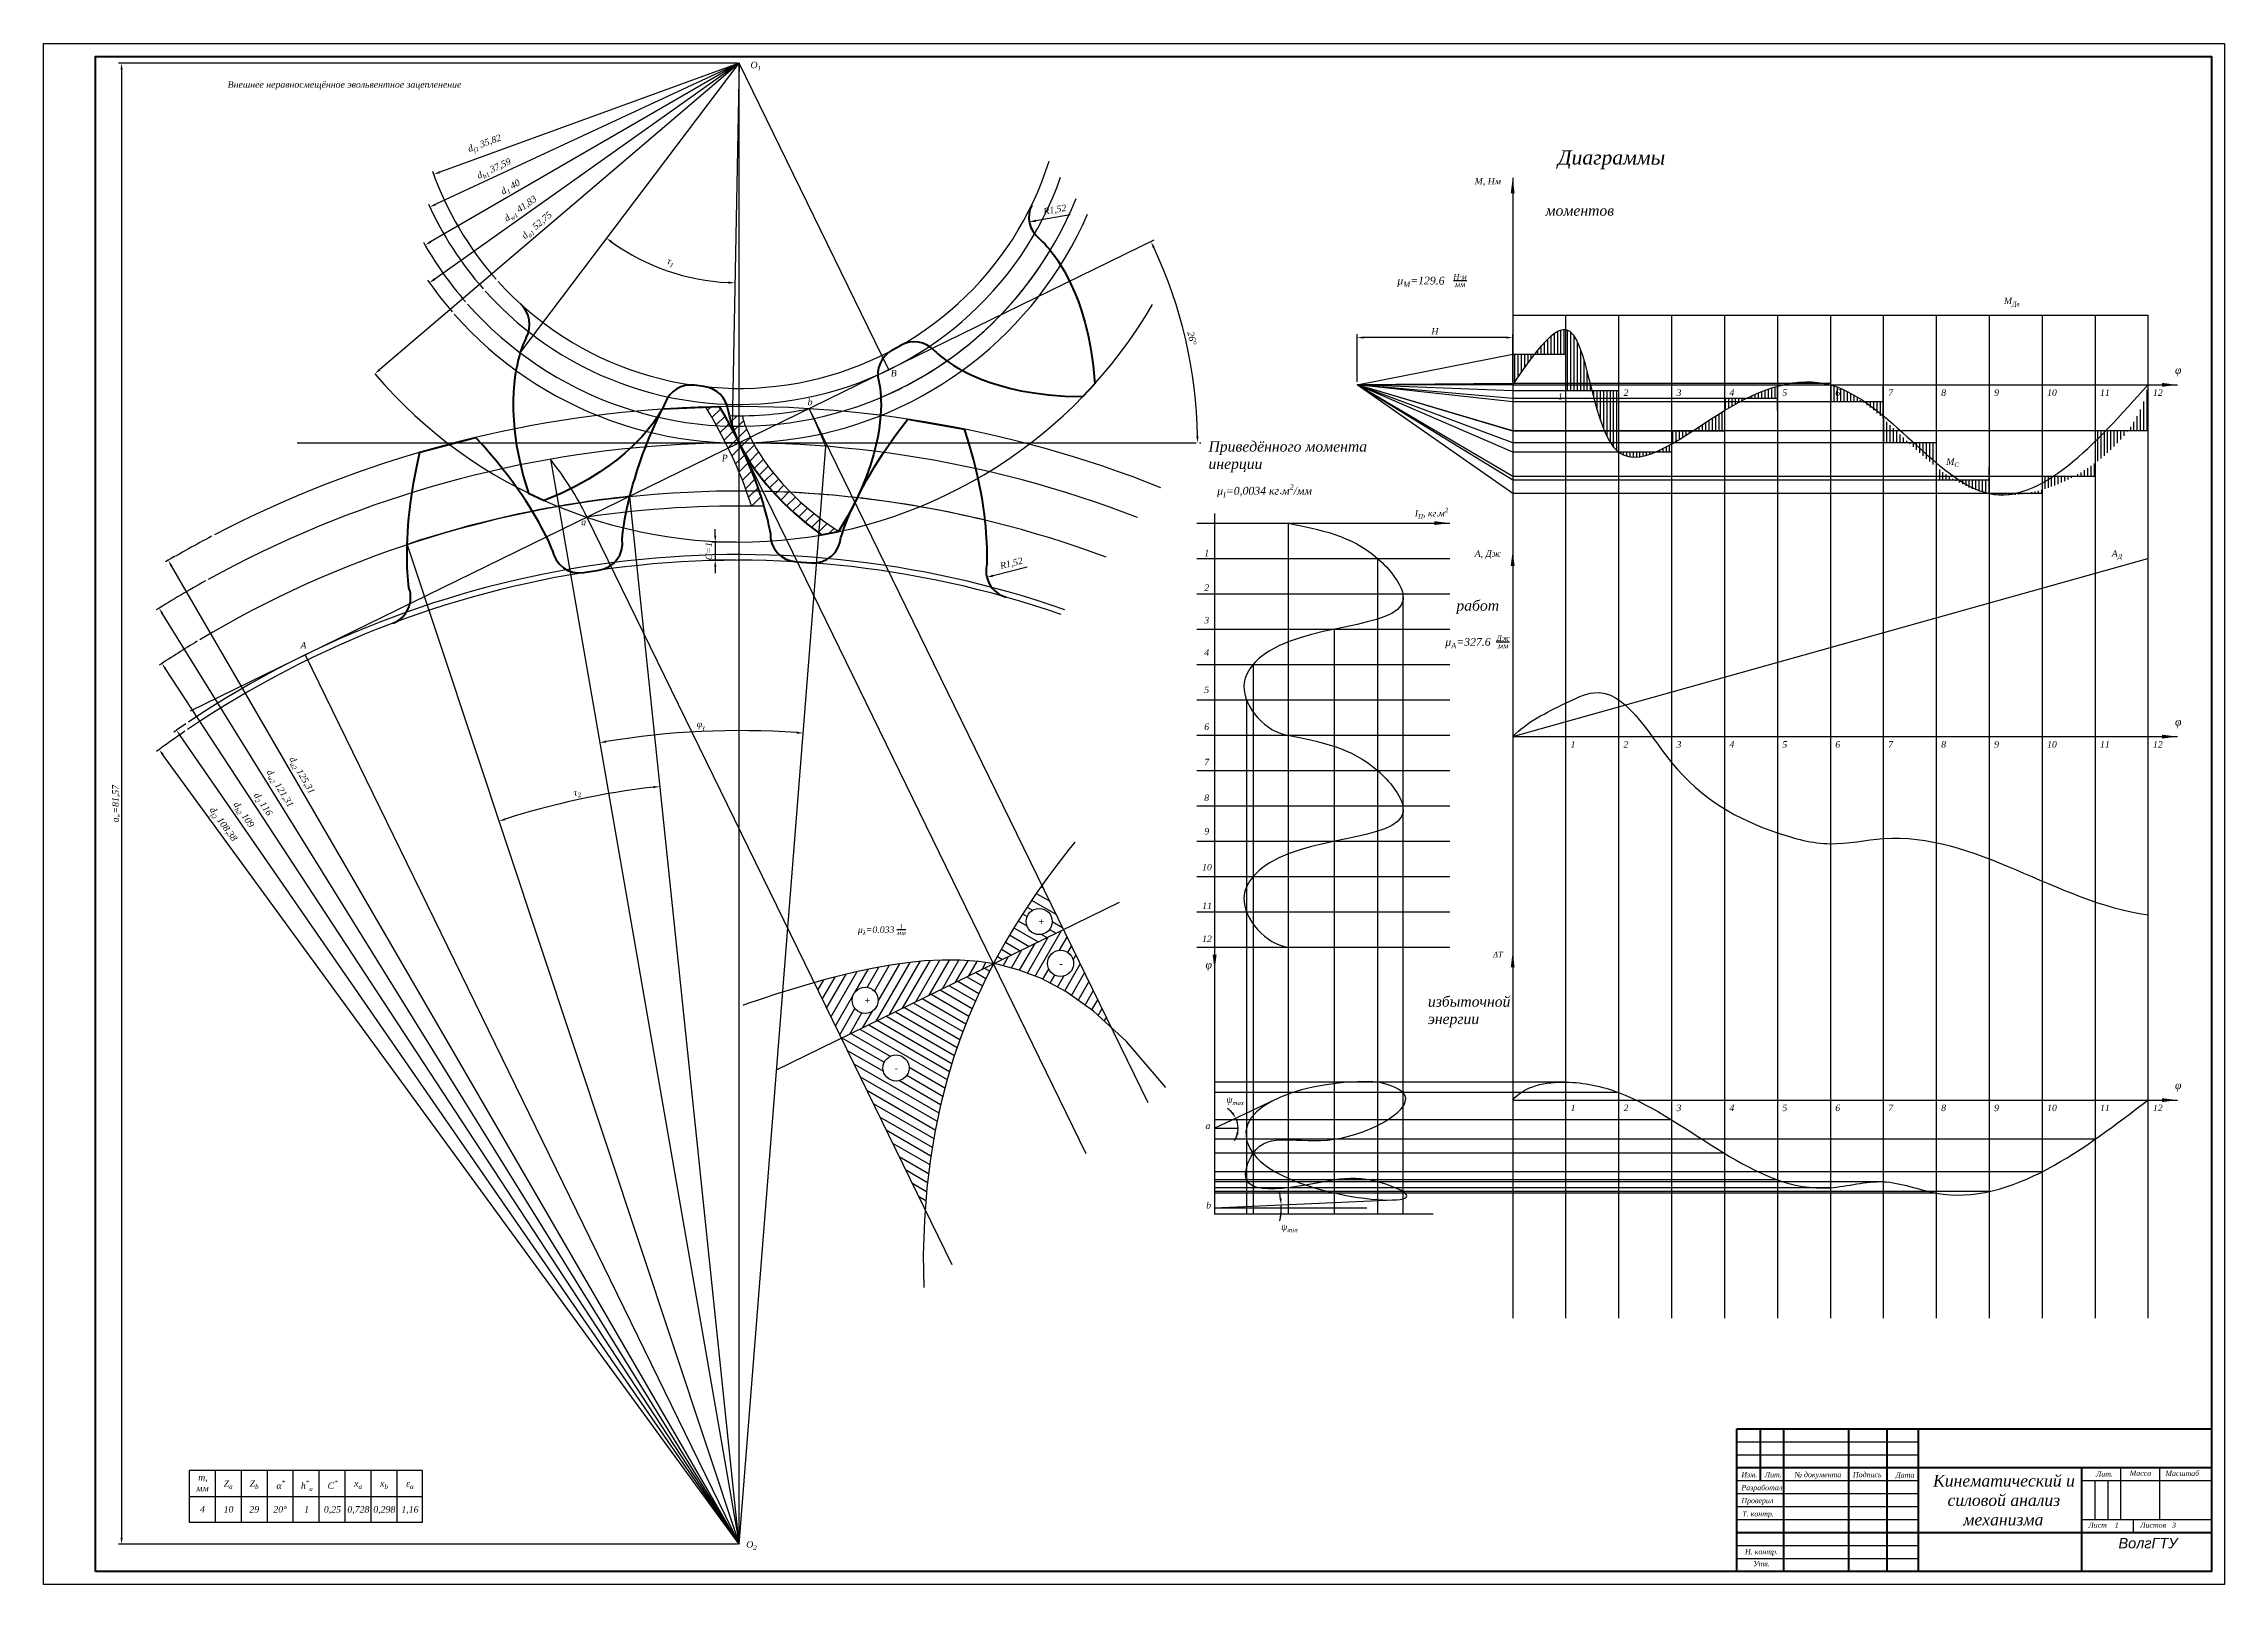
# Model space of a CAD drawing. Header units: millimetres. Extents: x 1774 to 2615, y -51 to 543.
import ezdxf

# ---------------------------------------------------------------- set-up
doc = ezdxf.new("R2010")
doc.units = ezdxf.units.MM
doc.layers.add('Рамка', color=7, linetype='Continuous')
doc.styles.get("Standard").update_dxf_attribs({"font": 'TIMESI.TTF'})
doc.styles.add('Таймз', font='TIMESI.TTF')
doc.dimstyles.new('ISO-25', dxfattribs={"dimtxt": 2.5, "dimasz": 2.5, "dimexe": 1.25, "dimexo": 0.625, "dimtad": 1, "dimlfac": 0.142857, "dimtxsty": 'Standard', "dimcen": 2.5, "dimadec": 0, "dimazin": 0, "dimtfac": 1, "dimtmove": 0, "dimatfit": 3, "dimfxl": 0, "dimarcsym": 0})
pattern_1 = [(45, (1493.4624, 98.383), (-2.245064, 2.245064), [])]
pattern_2 = [(90, (1504.7203, 98.3831), (-1.27, 2e-16), [])]

msp = doc.modelspace()

# ---------------------------------------------------------------- texts
at = {"char_height": 2.5, "attachment_point": 1}
for s, insert, width in [('\\A1;O{\\H0.7x;\\S^ 1;}', (2046.878, 536.126), 32.55822), ('Внешнее неравносмещённое эвольвентное зацепленение', (1845.259, 528.608), 172.71438), ('B', (2100.974, 417.324), 7.172), ('b', (2068.906, 406.207), 7.172), ('P', (2035.808, 384.598), 7.172), ('a', (1981.602, 359.932), 7.172), ('A', (1873.321, 312.438), 7.172), ('\\A1;μ{\\H0.7x;\\S^ λ;}=0.033 {\\H0.7x;\\S1/мм;}', (2088.295, 203.616), 40.97183), ('+', (2157.736, 205.825), 6.13212), ('-', (2165.97, 189.695), 6.13212), ('+', (2090.601, 175.482), 6.13212), ('-', (2102.517, 149.378), 6.13212), ('\\pi3.4535;m,\\P\\pi2.7028;мм', (1830.429, -8.398), 10), ('\\A1;\\pi3.2966;Z{\\H0.7x;\\S^ a;}', (1840.429, -10.737), 10), ('\\A1;\\pi3.3004;Z{\\H0.7x;\\S^ b;}', (1850.429, -10.737), 10), ('\\A1;\\pi3.6216;α{\\H0.7x;\\S*^ ;}', (1860.429, -10.737), 10), ('\\A1;\\pi3.0662;h{\\H0.7x;\\S*^ ;\\S^ a;}', (1870.429, -10.737), 10), ('\\A1;\\pi3.362;C{\\H0.7x;\\S*^ ;}', (1880.429, -10.737), 10), ('\\A1;\\pi3.6048;x{\\H0.7x;\\S^ a;}', (1890.429, -10.737), 10), ('\\A1;\\pi3.6086;x{\\H0.7x;\\S^ b;}', (1900.429, -10.737), 10), ('\\A1;\\pi3.6831;ε{\\H0.7x;\\S^ α;}', (1910.429, -10.737), 10), ('\\A1;\\pi4.1592;4', (1830.429, -20.737), 10), ('\\A1;\\pi3.2787;10', (1840.429, -20.737), 10), ('\\A1;\\pi3.2003;29', (1850.429, -20.737), 10), ('\\A1;\\pi2.4378;20°', (1860.429, -20.737), 10), ('\\A1;\\pi4.3421;1', (1870.429, -20.737), 10), ('\\A1;\\pi1.9187;0,25', (1880.429, -20.737), 10), ('\\A1;\\pi0.97783;0,728', (1890.429, -20.737), 10), ('\\A1;\\pi0.97783;0,298', (1900.429, -20.737), 10), ('\\A1;\\pi1.8358;1,16', (1910.429, -20.737), 10), ('\\A1;O{\\H0.7x;\\S^ 2;}', (2045.239, -34.266), 32.55822)]:
    msp.add_mtext(s, dxfattribs=dict(at, insert=insert, width=width))
at = {"char_height": 2.5, "attachment_point": 5}
for s, insert, rotation in [('\\A1;d{\\H0.7x;\\S^ f1;} 35,82', (1944.408, 504.368), 19.996064), ('\\A1;d{\\H0.7x;\\S^ b1;} 37,59', (1948.061, 494.632), 24.940804), ('\\A1;d{\\H0.7x;\\S^ 1;} 40', (1954.476, 487.535), 30.070559), ('\\A1;d{\\H0.7x;\\S^ w1;} 41,83', (1958.349, 479.217), 35.337914), ('\\A1;d{\\H0.7x;\\S^ a1;} 52,75', (1964.706, 472.824), 40.437881), ('\\A1;{\\fTimes New Roman|b0|i1|c0|p18;τ\\H0.7x;\\S^ 1;}', (2016.057, 458.699), 340.905411), ('C=1', (2030.832, 347.445), 90), ('\\A1;{\\fTimes New Roman|b0|i1|c0|p18;φ\\H0.7x;\\S^ γ;}', (2027.729, 280.378), 2.678813), ('\\A1;d{\\H0.7x;\\S^ w2;} 121,31', (1865.147, 255.797), 301.798291), ('\\A1;d{\\H0.7x;\\S^ a2;} 125,31', (1873.647, 260.864), 300.135411), ('\\A1;d{\\H0.7x;\\S^ 2;} 116', (1858.626, 249.723), 303.24664), ('\\A1;d{\\H0.7x;\\S^ f2;} 108,38', (1843.311, 242.006), 306.13406), ('\\A1;d{\\H0.7x;\\S^ b2;} 109', (1851.214, 245.705), 304.662504)]:
    msp.add_mtext(s, dxfattribs=dict(at, insert=insert, rotation=rotation))
at = {"attachment_point": 1, "style": 'Таймз'}
for s, insert, char_height, width in [('Диаграммы', (2358.25, 501.987), 5.5, 103.33748), ('M, Hм', (2326.141, 491.326), 2.5, 34.34337), ('моментов', (2353.495, 480.758), 4, 85.58626), ('\\A1;μ{\\H0.7x;\\S^ M;}=129.6   {\\H0.7x;\\SН∙м/мм;}', (2296.331, 454.266), 3, 40.71196), ('\\A1;M{\\H0.7x;\\S^ Дв;}', (2530.265, 445.188), 2.5, 34.34337), ('φ', (2596.229, 418.774), 3, 15.85145), ('1', (2358.219, 408.328), 2.5, 12.64823), ('2', (2383.56, 409.805), 2.5, 12.64823), ('3', (2403.977, 409.805), 2.5, 12.64823), ('4', (2424.394, 409.805), 2.5, 12.64823), ('5', (2444.81, 409.805), 2.5, 12.64823), ('6', (2465.227, 409.805), 2.5, 12.64823), ('7', (2485.644, 409.805), 2.5, 12.64823), ('8', (2506.06, 409.805), 2.5, 12.64823), ('9', (2526.477, 409.805), 2.5, 12.64823), ('10', (2546.894, 409.805), 2.5, 12.64823), ('11', (2567.31, 409.805), 2.5, 12.64823), ('12', (2587.727, 409.805), 2.5, 12.64823), ('Приведённого момента\\Pинерции', (2223.506, 389.806), 4, 85.58626), ('\\A1;M{\\H0.7x;\\S^ C;}', (2508.011, 383.212), 2.5, 34.34337), ('\\A1;μ{\\H0.7x;\\S^ I;}=0,0034 кг{\\A0;∙}м{\\H0.7x;\\S2^ ;}/мм', (2226.844, 373.247), 3, 40.71196), ('\\A1;I{\\H0.7x;\\S^ П;}, кг{\\A0;\\H0.875x;∙}м{\\H0.7x;\\S2^ ;}', (2303.063, 364.169), 2.5, 34.34337), ('1', (2221.867, 347.987), 2.5, 12.64823), ('A, Дж', (2326.141, 347.719), 2.5, 34.34337), ('\\A1;A{\\H0.7x;\\S^ Д;}', (2571.8, 347.777), 2.5, 34.34337), ('2', (2221.867, 334.601), 2.5, 12.64823), ('работ', (2319.105, 328.487), 4, 85.58626), ('3', (2221.867, 322.101), 2.5, 12.64823), ('\\A1;μ{\\H0.7x;\\S^ A;}=327.6  {\\H0.7x;\\SДж/мм;}', (2314.821, 314.96), 3, 40.71196), ('4', (2221.867, 309.601), 2.5, 12.64823), ('5', (2221.867, 295.258), 2.5, 12.64823), ('6', (2221.867, 281.017), 2.5, 12.64823), ('φ', (2596.229, 283.158), 3, 15.85145), ('1', (2363.144, 274.189), 2.5, 12.64823), ('2', (2383.56, 274.189), 2.5, 12.64823), ('3', (2403.977, 274.189), 2.5, 12.64823), ('4', (2424.394, 274.189), 2.5, 12.64823), ('5', (2444.81, 274.189), 2.5, 12.64823), ('6', (2465.227, 274.189), 2.5, 12.64823), ('7', (2485.644, 274.189), 2.5, 12.64823), ('8', (2506.06, 274.189), 2.5, 12.64823), ('9', (2526.477, 274.189), 2.5, 12.64823), ('10', (2546.894, 274.189), 2.5, 12.64823), ('11', (2567.31, 274.189), 2.5, 12.64823), ('12', (2587.727, 274.189), 2.5, 12.64823), ('7', (2221.867, 267.39), 2.5, 12.64823), ('8', (2221.867, 253.61), 2.5, 12.64823), ('9', (2221.867, 240.672), 2.5, 12.64823), ('10', (2221.024, 226.857), 2.5, 12.64823), ('11', (2221.079, 211.985), 2.5, 12.64823), ('12', (2221.024, 199.241), 2.5, 12.64823), ('φ', (2222.357, 189.53), 3, 15.85145), ('{\\H0.875x;ΔT}', (2333.21, 192.989), 2.5, 34.34337), ('избыточной\\Pэнергии', (2308.125, 175.795), 4, 85.58626), ('\\A1;ψ{\\H0.7x;\\S^ max;}', (2230.377, 137.213), 2.5, 4.98617), ('φ', (2596.229, 143.021), 3, 15.85145), ('a', (2222.339, 127.125), 2.5, 8.4674), ('1', (2363.144, 134.052), 2.5, 12.64823), ('2', (2383.56, 134.052), 2.5, 12.64823), ('3', (2403.977, 134.052), 2.5, 12.64823), ('4', (2424.394, 134.052), 2.5, 12.64823), ('5', (2444.81, 134.052), 2.5, 12.64823), ('6', (2465.227, 134.052), 2.5, 12.64823), ('7', (2485.644, 134.052), 2.5, 12.64823), ('8', (2506.06, 134.052), 2.5, 12.64823), ('9', (2526.477, 134.052), 2.5, 12.64823), ('10', (2546.894, 134.052), 2.5, 12.64823), ('11', (2567.31, 134.052), 2.5, 12.64823), ('12', (2587.727, 134.052), 2.5, 12.64823), ('b', (2222.628, 96.532), 2.5, 8.4674), ('\\A1;ψ{\\H0.7x;\\S^ min;}', (2251.549, 88.154), 2.5, 4.98617)]:
    msp.add_mtext(s, dxfattribs=dict(at, insert=insert, char_height=char_height, width=width))
at = {"insert": (1980.052, 254.1), "char_height": 2.5, "width": 29.91714, "attachment_point": 5, "rotation": 12.173471}
msp.add_mtext('\\A1;{\\fTimes New Roman|b0|i1|c0|p18;τ\\H0.7x;\\S^ 2;}', dxfattribs=at)
at = {"layer": 'Рамка', "attachment_point": 1}
for s, insert, char_height, width in [('Изм.', (2429.007, -7.587), 2, 9), ('Лит.', (2438.007, -7.587), 2, 9), ('№ документа', (2449.487, -7.587), 2, 25), ('Подпись', (2472.007, -7.587), 2, 15), ('Дата', (2488.528, -7.704), 2, 12), ('\\pi1.2697;Кинематический и \\P\\pi6.8452;силовой анализ \\P\\pi12.891;механизма', (2501.662, -8.672), 4.5, 55.81257), ('Лит.', (2565.731, -7.322), 2, 15), ('Масса', (2578.743, -7.011), 2, 15), ('Масштаб', (2592.537, -7.072), 2, 20), ('Разработал', (2429.007, -12.587), 2, 18), ('Проверил', (2429.007, -17.587), 2, 18), ('Т. контр.', (2429.348, -22.717), 2, 18), ('Лист    1', (2562.797, -27.05), 2, 20), ('\\pi13.426;{\\fArial|b0|i1|c204|p34;ВолгГТУ}', (2561.009, -33.013), 4, 50), ('Листов   3', (2582.797, -27.05), 2, 30), ('Н. контр.', (2430.4, -37.283), 2, 18), ('Утв.', (2433.597, -41.948), 2, 18)]:
    msp.add_mtext(s, dxfattribs=dict(at, insert=insert, char_height=char_height, width=width))

# ---------------------------------------------------------------- blocks, each defined once
blk = doc.blocks.new('*D1')
at = {"color": 0, "lineweight": -2}
for p, q in [((2041.88, 535.57), (1803.1, 535.57)), ((1804.35, 533.07), (1804.35, -32.9)), ((2041.88, -35.4), (1803.1, -35.4))]:
    blk.add_line(p, q, dxfattribs=at)
at = {"color": 0}
for points in [[(1803.93, 533.07), (1804.76, 533.07), (1804.35, 535.57)], [(1803.93, -32.9), (1804.76, -32.9), (1804.35, -35.4)]]:
    blk.add_solid(points, dxfattribs=at)
at = {"layer": 'Defpoints', "color": 0}
for p in [(2042.5, 535.57), (1804.35, -35.4), (2042.5, -35.4)]:
    blk.add_point(p, dxfattribs=at)
at = {"color": 0, "insert": (1802.24, 250.09), "char_height": 2.5, "attachment_point": 5, "rotation": 90}
blk.add_mtext('\\A1;a\\H1.5;\\S^ w;\\H2.5;=81,57', dxfattribs=at)
blk = doc.blocks.new('*D6')
at = {"color": 0, "lineweight": -2}
blk.add_line((2153.54, 341.25), (2140.45, 337.98), dxfattribs=at)
at = {"color": 0}
blk.add_solid([(2140.35, 338.38), (2140.55, 337.57), (2138.02, 337.37)], dxfattribs=at)
at = {"layer": 'Defpoints', "color": 0}
for p in [(2138.02, 337.37), (2148.34, 339.95)]:
    blk.add_point(p, dxfattribs=at)
at = {"color": 0, "insert": (2147.56, 342.52), "char_height": 2.5, "attachment_point": 5, "rotation": 14.02536}
blk.add_mtext('R1,52', dxfattribs=at)
blk = doc.blocks.new('*D7')
at = {"color": 0, "lineweight": -2}
blk.add_line((2170.17, 477.14), (2156.88, 474.81), dxfattribs=at)
at = {"color": 0}
blk.add_solid([(2156.8, 475.22), (2156.95, 474.4), (2154.41, 474.38)], dxfattribs=at)
at = {"layer": 'Defpoints', "color": 0}
for p in [(2154.41, 474.38), (2164.89, 476.21)]:
    blk.add_point(p, dxfattribs=at)
at = {"color": 0, "insert": (2164.29, 478.83), "char_height": 2.5, "attachment_point": 5, "rotation": 9.93911}
blk.add_mtext('R1,52', dxfattribs=at)
blk = doc.blocks.new('*D12')
at = {"color": 0, "lineweight": -2}
blk.add_line((2219.98, 389.17), (2220.51, 389.17), dxfattribs=at)
blk.add_arc((2042.5, 389.17), 176.76, 0.81037, 25.21537, dxfattribs=at)
at = {"color": 0}
for points in [[(2202.04, 464.29), (2202.79, 464.65), (2201.34, 466.73)], [(2219.66, 391.67), (2218.83, 391.67), (2219.26, 389.17)]]:
    blk.add_solid(points, dxfattribs=at)
at = {"layer": 'Defpoints', "color": 0}
for p in [(2202.47, 467.28), (2217.24, 415.83), (1872.01, 389.17), (2218.78, 389.17), (1830.76, 285.78)]:
    blk.add_point(p, dxfattribs=at)
at = {"color": 0, "insert": (2217.13, 429.53), "char_height": 2.5, "attachment_point": 5, "rotation": 283.01287}
blk.add_mtext('26°', dxfattribs=at)
blk = doc.blocks.new('*D13')
at = {"color": 0, "lineweight": -2}
for p, q in [((2280.82, 412.75), (2280.82, 431.04)), ((2338.32, 429.79), (2283.32, 429.79)), ((2340.82, 412.75), (2340.82, 431.04))]:
    blk.add_line(p, q, dxfattribs=at)
at = {"color": 0}
for points in [[(2283.32, 430.21), (2283.32, 429.37), (2280.82, 429.79)], [(2338.32, 430.21), (2338.32, 429.37), (2340.82, 429.79)]]:
    blk.add_solid(points, dxfattribs=at)
at = {"layer": 'Defpoints', "color": 0}
for p in [(2280.82, 429.79), (2280.82, 411.55), (2340.82, 411.55)]:
    blk.add_point(p, dxfattribs=at)
at = {"color": 0, "insert": (2310.82, 432.24), "char_height": 2.5, "attachment_point": 5}
blk.add_mtext('H', dxfattribs=at)

# ---------------------------------------------------------------- dimensions: what is measured, and where the dimension line sits
dim = msp.add_linear_dim(base=(1804.348, -35.399), p1=(2042.503, 535.572), p2=(2042.503, -35.399), angle=90, dimstyle='ISO-25', override={"dimpost": '\\A1;a\\H1.5;\\S^w;\\H2.5;=<>'})
dim.commit()
dim.dimension.update_dxf_attribs({"geometry": '*D1', "text_midpoint": (1802.242, 250.087)})
for center, mpoint, picture, middle in [((2164.893, 476.215), (2154.413, 474.378), '*D7', (2164.755, 476.191)), ((2148.344, 339.948), (2138.021, 337.37), '*D6', (2148.208, 339.914))]:
    dim = msp.add_radius_dim(center=center, mpoint=mpoint, dimstyle='ISO-25', override={"dimexo": 1.2, "dimgap": 1.2})
    dim.commit()
    dim.dimension.update_dxf_attribs({"geometry": picture, "text_midpoint": middle, "dimtype": 164})
dim = msp.add_angular_dim_2l(base=(2217.24, 415.83), line1=((2202.474, 467.281), (1830.756, 285.775)), line2=((1872.005, 389.169), (2218.783, 389.169)), dimstyle='ISO-25', override={"dimexo": 1.2, "dimgap": 1.2})
dim.commit()
dim.dimension.update_dxf_attribs({"geometry": '*D12', "text_midpoint": (2217.131, 429.526)})
dim = msp.add_linear_dim(base=(2280.817, 429.791), p1=(2340.817, 411.546), p2=(2280.817, 411.546), text='H', dimstyle='ISO-25', override={"dimexo": 1.2, "dimgap": 1.2})
dim.commit()
dim.dimension.update_dxf_attribs({"geometry": '*D13', "text_midpoint": (2310.817, 432.241)})

# ---------------------------------------------------------------- hatches: boundary and pattern name
h = msp.add_hatch()
h.set_pattern_fill('ANSI31', color=256, scale=0.4, angle=45, style=0)
h.set_pattern_definition(pattern_2)
edge = h.paths.add_edge_path()
edge.add_spline(control_points=[(2340.817, 411.546), (2343.687, 415.691), (2346.557, 419.836), (2349.291, 423.36)], knot_values=[0, 0, 0, 0, 11.0496808, 11.0496808, 11.0496808, 11.0496808], degree=3, periodic=0)
edge.add_line((2349.291, 423.36), (2340.817, 423.36))
edge.add_line((2340.817, 423.36), (2340.817, 411.546))
edge = h.paths.add_edge_path()
edge.add_spline(control_points=[(2361.234, 432.922), (2358.065, 433.423), (2353.87, 429.263), (2349.291, 423.36)], knot_values=[11.0496808, 11.0496808, 11.0496808, 11.0496808, 29.5598515, 29.5598515, 29.5598515, 29.5598515], degree=3, periodic=0)
edge.add_line((2349.291, 423.36), (2361.234, 423.36))
edge.add_line((2361.234, 423.36), (2361.234, 432.922))
h = msp.add_hatch()
h.set_pattern_fill('ANSI31', color=256, scale=0.4, angle=45, style=0)
h.set_pattern_definition(pattern_2)
edge = h.paths.add_edge_path()
edge.add_spline(control_points=[(2370.818, 411.546), (2368.12, 422.282), (2365.693, 432.217), (2361.234, 432.922)], knot_values=[29.5598515, 29.5598515, 29.5598515, 29.5598515, 55.6058358, 55.6058358, 55.6058358, 55.6058358], degree=3, periodic=0)
edge.add_line((2361.234, 432.922), (2361.234, 411.546))
edge.add_line((2361.234, 411.546), (2370.818, 411.546))
h = msp.add_hatch()
h.set_pattern_fill('ANSI31', color=256, scale=0.4, angle=45, style=0)
h.set_pattern_definition(pattern_2)
edge = h.paths.add_edge_path()
edge.add_spline(control_points=[(2461.056, 412.1), (2456.873, 412.949), (2452.48, 412.901), (2447.921, 412.1)], knot_values=[150.0608476, 150.0608476, 150.0608476, 150.0608476, 164.3285126, 164.3285126, 164.3285126, 164.3285126], degree=3, periodic=0)
edge.add_line((2447.921, 412.1), (2461.056, 412.1))
h = msp.add_hatch()
h.set_pattern_fill('ANSI31', color=256, scale=0.4, angle=45, style=0)
h.set_pattern_definition(pattern_2)
edge = h.paths.add_edge_path()
edge.add_spline(control_points=[(2371.389, 409.286), (2371.197, 410.041), (2371.007, 410.796), (2370.818, 411.546)], knot_values=[55.6058358, 55.6058358, 55.6058358, 55.6058358, 57.4264351, 57.4264351, 57.4264351, 57.4264351], degree=3, periodic=0)
edge.add_line((2370.818, 411.546), (2361.234, 411.546))
edge.add_line((2361.234, 411.546), (2361.234, 409.286))
edge.add_line((2361.234, 409.286), (2371.389, 409.286))
h = msp.add_hatch()
h.set_pattern_fill('ANSI31', color=256, scale=0.4, angle=45, style=0)
h.set_pattern_definition(pattern_2)
edge = h.paths.add_edge_path()
edge.add_line((2381.651, 393.644), (2376.261, 393.644))
edge.add_spline(control_points=[(2376.261, 393.644), (2377.759, 390.166), (2379.508, 387.328), (2381.651, 385.65)], knot_values=[70.7705075, 70.7705075, 70.7705075, 70.7705075, 81.05306, 81.05306, 81.05306, 81.05306], degree=3, periodic=0)
edge.add_line((2381.651, 385.65), (2381.651, 393.644))
edge = h.paths.add_edge_path()
edge.add_line((2381.651, 405.048), (2372.495, 405.048))
edge.add_spline(control_points=[(2372.495, 405.048), (2373.584, 401.025), (2374.776, 397.128), (2376.193, 393.803)], knot_values=[60.83743, 60.83743, 60.83743, 60.83743, 70.6147418, 70.6147418, 70.6147418, 70.6147418], degree=3, periodic=0)
edge.add_line((2376.193, 393.803), (2381.651, 393.803))
edge.add_line((2381.651, 393.803), (2381.651, 405.048))
edge = h.paths.add_edge_path()
edge.add_line((2381.651, 406.289), (2372.164, 406.289))
edge.add_spline(control_points=[(2372.164, 406.289), (2372.273, 405.874), (2372.384, 405.461), (2372.495, 405.048)], knot_values=[59.8353711, 59.8353711, 59.8353711, 59.8353711, 60.83743, 60.83743, 60.83743, 60.83743], degree=3, periodic=0)
edge.add_line((2372.495, 405.048), (2381.651, 405.048))
edge.add_line((2381.651, 405.048), (2381.651, 406.289))
edge = h.paths.add_edge_path()
edge.add_line((2381.651, 409.286), (2371.389, 409.286))
edge.add_spline(control_points=[(2371.389, 409.286), (2371.643, 408.286), (2371.901, 407.285), (2372.164, 406.289)], knot_values=[57.4264351, 57.4264351, 57.4264351, 57.4264351, 59.8353711, 59.8353711, 59.8353711, 59.8353711], degree=3, periodic=0)
edge.add_line((2372.164, 406.289), (2381.651, 406.289))
edge.add_line((2381.651, 406.289), (2381.651, 409.286))
h = msp.add_hatch()
h.set_pattern_fill('ANSI31', color=256, scale=0.4, angle=45, style=0)
h.set_pattern_definition(pattern_2)
edge = h.paths.add_edge_path()
edge.add_spline(control_points=[(2428.557, 405.048), (2429.379, 405.477), (2430.198, 405.891), (2431.013, 406.289)], knot_values=[130.710067, 130.710067, 130.710067, 130.710067, 133.0872643, 133.0872643, 133.0872643, 133.0872643], degree=3, periodic=0)
edge.add_line((2431.013, 406.289), (2422.484, 406.289))
edge.add_line((2422.484, 406.289), (2422.484, 405.048))
edge.add_line((2422.484, 405.048), (2428.557, 405.048))
h = msp.add_hatch()
h.set_pattern_fill('ANSI31', color=256, scale=0.4, angle=45, style=0)
h.set_pattern_definition(pattern_2)
edge = h.paths.add_edge_path()
edge.add_spline(control_points=[(2422.484, 401.639), (2424.524, 402.861), (2426.55, 404.001), (2428.557, 405.048)], knot_values=[124.9052995, 124.9052995, 124.9052995, 124.9052995, 130.710067, 130.710067, 130.710067, 130.710067], degree=3, periodic=0)
edge.add_line((2428.557, 405.048), (2422.484, 405.048))
edge.add_line((2422.484, 405.048), (2422.484, 401.639))
h = msp.add_hatch()
h.set_pattern_fill('ANSI31', color=256, scale=0.4, angle=45, style=0)
h.set_pattern_definition(pattern_2)
edge = h.paths.add_edge_path()
edge.add_spline(control_points=[(2442.901, 410.939), (2439.034, 409.84), (2435.063, 408.263), (2431.013, 406.289)], knot_values=[133.0872643, 133.0872643, 133.0872643, 133.0872643, 144.8899032, 144.8899032, 144.8899032, 144.8899032], degree=3, periodic=0)
edge.add_line((2431.013, 406.289), (2442.901, 406.289))
edge.add_line((2442.901, 406.289), (2442.901, 410.939))
h = msp.add_hatch()
h.set_pattern_fill('ANSI31', color=256, scale=0.4, angle=45, style=0)
h.set_pattern_definition(pattern_2)
edge = h.paths.add_edge_path()
edge.add_spline(control_points=[(2475.851, 405.048), (2471.835, 407.971), (2467.7, 410.285), (2463.317, 411.546)], knot_values=[166.9233062, 166.9233062, 166.9233062, 166.9233062, 182.1523312, 182.1523312, 182.1523312, 182.1523312], degree=3, periodic=0)
edge.add_line((2463.317, 411.546), (2463.317, 405.048))
edge.add_line((2463.317, 405.048), (2475.851, 405.048))
edge = h.paths.add_edge_path()
edge.add_line((2483.734, 405.048), (2475.851, 405.048))
edge.add_spline(control_points=[(2475.851, 405.048), (2478.518, 403.107), (2481.134, 400.898), (2483.734, 398.551)], knot_values=[182.1523312, 182.1523312, 182.1523312, 182.1523312, 192.2694358, 192.2694358, 192.2694358, 192.2694358], degree=3, periodic=0)
edge.add_line((2483.734, 398.551), (2483.734, 405.048))
h.paths.add_polyline_path([(2464.602, 410.43), (2467.559, 410.43), (2467.559, 406.636), (2464.602, 406.636)], flags=24)
h = msp.add_hatch()
h.set_pattern_fill('ANSI31', color=256, scale=0.4, angle=45, style=0)
h.set_pattern_definition(pattern_2)
edge = h.paths.add_edge_path()
edge.add_spline(control_points=[(2565.401, 381.373), (2570.27, 384.973), (2574.607, 389.193), (2578.039, 393.803)], knot_values=[280.7399257, 280.7399257, 280.7399257, 280.7399257, 296.5220286, 296.5220286, 296.5220286, 296.5220286], degree=3, periodic=0)
edge.add_line((2578.039, 393.803), (2565.401, 393.803))
edge.add_line((2565.401, 393.803), (2565.401, 381.373))
edge = h.paths.add_edge_path()
edge.add_spline(control_points=[(2585.817, 411.546), (2584.931, 405.34), (2582.127, 399.295), (2578.039, 393.803)], knot_values=[296.5220286, 296.5220286, 296.5220286, 296.5220286, 315.3278927, 315.3278927, 315.3278927, 315.3278927], degree=3, periodic=0)
edge.add_line((2578.039, 393.803), (2585.817, 393.803))
edge.add_line((2585.817, 393.803), (2585.817, 411.546))
h = msp.add_hatch()
h.set_pattern_fill('ANSI31', color=256, style=0)
h.set_pattern_definition(pattern_1)
h.paths.add_polyline_path([(2037.104, 399.436), (2034.978, 403.123), (2029.681, 402.898), (2031.792, 399.338), (2033.771, 395.844, 0.009709), (2039.203, 395.611), (2039.05, 395.901)])
h.paths.add_polyline_path([(2040.83, 392.512), (2039.203, 395.611, -0.0097081), (2033.772, 395.844), (2035.602, 392.46), (2037.253, 389.263, 0.0089665), (2042.503, 389.169), (2042.455, 389.269)])
h.paths.add_polyline_path([(2042.503, 389.169), (2042.503, 389.169, 0.0030543), (2037.316, 389.137), (2038.309, 387.121)])
h.paths.add_polyline_path([(2042.503, 389.168), (2042.503, 389.169), (2038.309, 387.121), (2038.786, 386.152), (2040.171, 383.203), (2041.431, 380.388), (2042.503, 377.868)])
h.paths.add_polyline_path([(2043.937, 386.166), (2042.503, 389.168), (2042.503, 377.868), (2042.574, 377.702), (2043.61, 375.143), (2044.545, 372.708), (2045.316, 370.592, -0.0030543), (2050.276, 370.527), (2049.531, 372.653), (2048.625, 375.099), (2047.621, 377.67), (2046.51, 380.37), (2045.285, 383.2)])
h.paths.add_polyline_path([(2051.076, 368.125), (2050.346, 370.329), (2050.276, 370.527, 0.0030543), (2045.316, 370.592), (2045.388, 370.395), (2046.145, 368.2), (2046.822, 366.121), (2047.224, 364.814, -0.0030543), (2052.113, 364.727), (2051.727, 366.038)])
h = msp.add_hatch()
h.set_pattern_fill('ANSI31', color=256, style=0)
h.set_pattern_definition(pattern_1)
h.paths.add_polyline_path([(2070.187, 362.924), (2065.938, 366.633), (2062.321, 370.118, 0.0042287), (2055.459, 370.395), (2056.217, 369.532), (2059.731, 365.887), (2063.842, 362.025), (2068.648, 357.956), (2074.271, 353.699), (2080.796, 354.96), (2080.841, 355.036), (2075.139, 359.033)])
h.paths.add_polyline_path([(2054.189, 379.467), (2052.227, 382.173), (2050.553, 384.687), (2049.13, 387.014), (2047.94, 389.134, 0.0032002), (2042.505, 389.169), (2042.555, 389.063), (2042.555, 389.063), (2043.681, 386.871), (2045.018, 384.493), (2046.599, 381.92), (2048.461, 379.143), (2050.648, 376.157), (2053.213, 372.955), (2055.459, 370.395, -0.0042287), (2062.321, 370.118), (2062.292, 370.146), (2059.165, 373.456), (2056.484, 376.563)])
h.paths.add_polyline_path([(2046.907, 391.141), (2046.838, 391.286), (2042.505, 389.17), (2042.505, 389.169, 0.0091632), (2047.87, 389.267)])
h.paths.add_polyline_path([(2046.054, 392.954), (2045.344, 394.608), (2044.96, 395.593, -0.004387), (2042.503, 395.572), (2042.503, 389.173), (2042.505, 389.17), (2046.838, 391.286)])
h.paths.add_polyline_path([(2042.503, 395.572, -0.0047761), (2039.829, 395.597), (2040.176, 394.599), (2040.825, 392.919), (2041.611, 391.077), (2042.503, 389.173)])
h.paths.add_polyline_path([(2042.503, 399.646, -0.0047761), (2039.907, 399.671), (2039.829, 395.597, 0.0047761), (2042.503, 395.572)])
h.paths.add_polyline_path([(2039.907, 399.671, -0.0023287), (2038.641, 399.701), (2038.877, 398.728), (2039.218, 397.497), (2039.646, 396.123), (2039.829, 395.597)])
h.paths.add_polyline_path([(2043.894, 398.687), (2043.622, 399.65, -0.0020582), (2042.503, 399.646), (2042.503, 395.572, 0.004387), (2044.96, 395.593), (2044.758, 396.112), (2044.28, 397.469)])
h = msp.add_hatch()
h.set_pattern_fill('ANSI31', color=256, scale=0.4, angle=45, style=0)
h.set_pattern_definition(pattern_2)
edge = h.paths.add_edge_path()
edge.add_spline(control_points=[(2402.857, 389.239), (2405.174, 390.583), (2407.554, 392.086), (2409.967, 393.644)], knot_values=[106.150533, 106.150533, 106.150533, 106.150533, 113.0657498, 113.0657498, 113.0657498, 113.0657498], degree=3, periodic=0)
edge.add_line((2409.967, 393.644), (2402.067, 393.644))
edge.add_line((2402.067, 393.644), (2402.067, 389.239))
edge.add_line((2402.067, 389.239), (2402.857, 389.239))
edge = h.paths.add_edge_path()
edge.add_spline(control_points=[(2422.484, 401.639), (2422.023, 401.363), (2421.562, 401.083), (2421.099, 400.799)], knot_values=[123.5944839, 123.5944839, 123.5944839, 123.5944839, 124.9052995, 124.9052995, 124.9052995, 124.9052995], degree=3, periodic=0)
edge.add_spline(control_points=[(2421.099, 400.799), (2417.47, 398.572), (2413.806, 396.128), (2410.212, 393.803)], knot_values=[113.2998763, 113.2998763, 113.2998763, 113.2998763, 123.5944839, 123.5944839, 123.5944839, 123.5944839], degree=3, periodic=0)
edge.add_line((2410.212, 393.803), (2422.484, 393.803))
edge.add_line((2422.484, 393.803), (2422.484, 401.639))
edge = h.paths.add_edge_path()
edge.add_line((2422.484, 393.803), (2410.212, 393.803))
edge.add_spline(control_points=[(2410.212, 393.803), (2410.195, 393.792), (2410.177, 393.781), (2410.16, 393.769)], knot_values=[113.2508579, 113.2508579, 113.2508579, 113.2508579, 113.2998763, 113.2998763, 113.2998763, 113.2998763], degree=3, periodic=0)
edge.add_spline(control_points=[(2410.16, 393.769), (2410.096, 393.728), (2410.031, 393.686), (2409.967, 393.644)], knot_values=[113.0657498, 113.0657498, 113.0657498, 113.0657498, 113.2508579, 113.2508579, 113.2508579, 113.2508579], degree=3, periodic=0)
edge.add_line((2409.967, 393.644), (2422.484, 393.644))
edge.add_line((2422.484, 393.644), (2422.484, 393.803))
h = msp.add_hatch()
h.set_pattern_fill('ANSI31', color=256, scale=0.4, angle=45, style=0)
h.set_pattern_definition(pattern_2)
edge = h.paths.add_edge_path()
edge.add_spline(control_points=[(2488.83, 393.803), (2487.131, 395.42), (2485.436, 397.015), (2483.734, 398.551)], knot_values=[192.2694358, 192.2694358, 192.2694358, 192.2694358, 198.8910387, 198.8910387, 198.8910387, 198.8910387], degree=3, periodic=0)
edge.add_line((2483.734, 398.551), (2483.734, 393.803))
edge.add_line((2483.734, 393.803), (2488.83, 393.803))
h = msp.add_hatch()
h.set_pattern_fill('ANSI31', color=256, scale=0.4, angle=45, style=0)
h.set_pattern_definition(pattern_2)
edge = h.paths.add_edge_path()
edge.add_spline(control_points=[(2381.651, 385.65), (2385.371, 382.734), (2390.278, 383.314), (2395.828, 385.65)], knot_values=[81.05306, 81.05306, 81.05306, 81.05306, 98.9126152, 98.9126152, 98.9126152, 98.9126152], degree=3, periodic=0)
edge.add_line((2395.828, 385.65), (2381.651, 385.65))
edge = h.paths.add_edge_path()
edge.add_spline(control_points=[(2402.067, 388.785), (2399.92, 387.566), (2397.832, 386.493), (2395.828, 385.65)], knot_values=[98.9126152, 98.9126152, 98.9126152, 98.9126152, 105.3622836, 105.3622836, 105.3622836, 105.3622836], degree=3, periodic=0)
edge.add_line((2395.828, 385.65), (2402.067, 385.65))
edge.add_line((2402.067, 385.65), (2402.067, 388.785))
h = msp.add_hatch()
h.set_pattern_fill('ANSI31', color=256, scale=0.4, angle=45, style=0)
h.set_pattern_definition(pattern_2)
edge = h.paths.add_edge_path()
edge.add_spline(control_points=[(2493.616, 389.239), (2492.011, 390.759), (2490.419, 392.291), (2488.83, 393.803)], knot_values=[198.8910387, 198.8910387, 198.8910387, 198.8910387, 205.0819034, 205.0819034, 205.0819034, 205.0819034], degree=3, periodic=0)
edge.add_line((2488.83, 393.803), (2483.734, 393.803))
edge.add_line((2483.734, 393.803), (2483.734, 389.239))
edge.add_line((2483.734, 389.239), (2493.616, 389.239))
h = msp.add_hatch()
h.set_pattern_fill('ANSI31', color=256, scale=0.4, angle=45, style=0)
h.set_pattern_definition(pattern_2)
edge = h.paths.add_edge_path()
edge.add_line((2504.151, 389.239), (2493.616, 389.239))
edge.add_spline(control_points=[(2493.616, 389.239), (2497.044, 385.989), (2500.528, 382.788), (2504.151, 379.927)], knot_values=[205.0819034, 205.0819034, 205.0819034, 205.0819034, 218.3103337, 218.3103337, 218.3103337, 218.3103337], degree=3, periodic=0)
edge.add_line((2504.151, 379.927), (2504.151, 389.239))
h = msp.add_hatch()
h.set_pattern_fill('ANSI31', color=256, scale=0.4, angle=45, style=0)
h.set_pattern_definition(pattern_2)
edge = h.paths.add_edge_path()
edge.add_line((2524.567, 374.793), (2511.525, 374.793))
edge.add_spline(control_points=[(2511.525, 374.793), (2515.618, 372.36), (2519.932, 370.531), (2524.567, 369.66)], knot_values=[227.0355818, 227.0355818, 227.0355818, 227.0355818, 241.1255995, 241.1255995, 241.1255995, 241.1255995], degree=3, periodic=0)
edge.add_line((2524.567, 369.66), (2524.567, 374.793))
edge = h.paths.add_edge_path()
edge.add_spline(control_points=[(2511.525, 374.793), (2510.746, 375.257), (2509.974, 375.742), (2509.21, 376.247)], knot_values=[224.3530233, 224.3530233, 224.3530233, 224.3530233, 227.0355818, 227.0355818, 227.0355818, 227.0355818], degree=3, periodic=0)
edge.add_line((2509.21, 376.247), (2504.151, 376.247))
edge.add_line((2504.151, 376.247), (2504.151, 374.793))
edge.add_line((2504.151, 374.793), (2511.525, 374.793))
edge = h.paths.add_edge_path()
edge.add_spline(control_points=[(2509.21, 376.247), (2507.489, 377.384), (2505.805, 378.62), (2504.151, 379.927)], knot_values=[218.3103337, 218.3103337, 218.3103337, 218.3103337, 224.3530233, 224.3530233, 224.3530233, 224.3530233], degree=3, periodic=0)
edge.add_line((2504.151, 379.927), (2504.151, 376.247))
edge.add_line((2504.151, 376.247), (2509.21, 376.247))
h = msp.add_hatch()
h.set_pattern_fill('ANSI31', color=256, scale=0.4, angle=45, style=0)
h.set_pattern_definition(pattern_2)
edge = h.paths.add_edge_path()
edge.add_line((2557.339, 376.247), (2544.984, 376.247))
edge.add_line((2544.984, 376.247), (2544.984, 371.12))
edge.add_spline(control_points=[(2544.984, 371.12), (2549.186, 372.35), (2553.356, 374.091), (2557.339, 376.247)], knot_values=[260.6482917, 260.6482917, 260.6482917, 260.6482917, 272.4481056, 272.4481056, 272.4481056, 272.4481056], degree=3, periodic=0)
edge = h.paths.add_edge_path()
edge.add_spline(control_points=[(2565.401, 381.373), (2562.842, 379.482), (2560.137, 377.762), (2557.339, 376.247)], knot_values=[272.4481056, 272.4481056, 272.4481056, 272.4481056, 280.7399257, 280.7399257, 280.7399257, 280.7399257], degree=3, periodic=0)
edge.add_line((2557.339, 376.247), (2565.401, 376.247))
edge.add_line((2565.401, 376.247), (2565.401, 381.373))
h = msp.add_hatch()
h.set_pattern_fill('ANSI31', color=256, scale=0.4, angle=45, style=0)
h.set_pattern_definition(pattern_2)
edge = h.paths.add_edge_path()
edge.add_spline(control_points=[(2524.567, 369.66), (2529.026, 368.823), (2533.783, 368.872), (2538.601, 369.66)], knot_values=[241.1255995, 241.1255995, 241.1255995, 241.1255995, 254.6783318, 254.6783318, 254.6783318, 254.6783318], degree=3, periodic=0)
edge.add_line((2538.601, 369.66), (2524.567, 369.66))
edge = h.paths.add_edge_path()
edge.add_spline(control_points=[(2544.984, 371.12), (2544.68, 371.032), (2544.376, 370.945), (2544.072, 370.862)], knot_values=[259.7947672, 259.7947672, 259.7947672, 259.7947672, 260.6482917, 260.6482917, 260.6482917, 260.6482917], degree=3, periodic=0)
edge.add_spline(control_points=[(2544.072, 370.862), (2542.749, 370.499), (2541.425, 370.187), (2540.103, 369.93)], knot_values=[256.0853675, 256.0853675, 256.0853675, 256.0853675, 259.7947672, 259.7947672, 259.7947672, 259.7947672], degree=3, periodic=0)
edge.add_spline(control_points=[(2540.103, 369.93), (2539.602, 369.832), (2539.101, 369.742), (2538.601, 369.66)], knot_values=[254.6783318, 254.6783318, 254.6783318, 254.6783318, 256.0853675, 256.0853675, 256.0853675, 256.0853675], degree=3, periodic=0)
edge.add_line((2538.601, 369.66), (2544.984, 369.66))
edge.add_line((2544.984, 369.66), (2544.984, 371.12))
h = msp.add_hatch()
h.set_pattern_fill('ANSI31', color=256, angle=105, style=0)
h.set_pattern_definition([(150, (1467.3967, 151.7647), (-1.5875, -2.74963), [])])
h.paths.add_polyline_path([(2140.568, 188.335), (2081.891, 159.684), (2114.232, 93.451), (2114.878, 101.88), (2116.269, 113.314), (2118.046, 123.958), (2120.158, 133.915), (2122.563, 143.271), (2125.226, 152.099), (2128.118, 160.458), (2131.212, 168.402), (2134.487, 175.975), (2137.924, 183.214)])
h.paths.add_polyline_path([(2108.036, 148.204, -1), (2097.953, 148.204, -1)], flags=16)
h.paths.add_polyline_path([(2167.574, 201.522), (2159.256, 218.555), (2157.045, 215.447), (2153.002, 209.449), (2149.058, 203.248), (2145.223, 196.824), (2141.508, 190.154), (2140.568, 188.335)])
h.paths.add_polyline_path([(2163.255, 204.652, -1), (2153.172, 204.652, -1)], flags=16)
h.paths.add_polyline_path([(2101.892, 150.003), (2104.15, 150.003), (2104.15, 146.253), (2101.892, 146.253)], flags=8)
h.paths.add_polyline_path([(2157.111, 206.45), (2160.304, 206.45), (2160.304, 202.7), (2157.111, 202.7)], flags=8)
h = msp.add_hatch()
h.set_pattern_fill('ANSI31', color=256, angle=15, style=0)
h.set_pattern_definition([(60, (1467.3967, 151.7647), (-2.74963, 1.5875), [])])
h.paths.add_polyline_path([(2140.568, 188.335), (2134.995, 189.22), (2127.762, 189.761), (2120.777, 189.797), (2113.984, 189.436), (2107.347, 188.756), (2100.836, 187.818), (2094.429, 186.668), (2088.108, 185.34), (2081.86, 183.864), (2075.674, 182.26), (2071.444, 181.079), (2081.891, 159.684)])
h.paths.add_polyline_path([(2096.134, 174.278, -1), (2086.051, 174.278, -1)], flags=16)
h.paths.add_polyline_path([(2179.174, 170.077), (2186.013, 163.758), (2167.574, 201.522), (2140.568, 188.335), (2142.548, 188.021), (2150.529, 185.945), (2159.097, 182.665), (2168.506, 177.662)])
h.paths.add_polyline_path([(2171.488, 188.521, -1), (2161.405, 188.521, -1)], flags=16)
h.paths.add_polyline_path([(2089.991, 176.077), (2093.184, 176.077), (2093.184, 172.327), (2089.991, 172.327)], flags=8)
h.paths.add_polyline_path([(2165.345, 190.32), (2167.602, 190.32), (2167.602, 186.57), (2165.345, 186.57)], flags=8)

# ---------------------------------------------------------------- linework, layer by layer
for p, q in [((2042.503, 535.572), (1903.885, 417.44)), ((2042.503, 535.572), (1923.51, 466.675)), ((2042.503, 535.572), (1925.114, 452.339)), ((2042.503, 535.572), (1925.482, 481.151)), ((2042.503, 535.572), (1927.027, 493.551)), ((1958.065, 423.902), (2042.503, 535.572)), ((2042.503, 535.572), (2039.829, 395.597)), ((2042.503, -35.399), (2042.503, 535.572)), ((2100.227, 417.355), (2042.503, 535.572)), ((2340.817, 491.326), (2340.817, 51.759)), ((2340.817, 438.41), (2585.817, 438.41)), ((2361.234, 438.41), (2361.234, 51.759)), ((2381.651, 438.41), (2381.651, 51.759)), ((2402.067, 438.41), (2402.067, 51.759)), ((2422.484, 438.41), (2422.484, 51.759)), ((2442.901, 438.41), (2442.901, 51.759)), ((2463.317, 438.41), (2463.317, 51.759)), ((2483.734, 438.41), (2483.734, 51.759)), ((2504.151, 438.41), (2504.151, 51.759)), ((2524.567, 438.41), (2524.567, 51.759)), ((2544.984, 438.41), (2544.984, 51.759)), ((2565.401, 438.41), (2565.401, 51.759)), ((2585.817, 438.41), (2585.817, 51.759)), ((2280.817, 411.546), (2340.817, 423.36)), ((2340.817, 423.36), (2361.234, 423.36)), ((2340.817, 412.1), (2280.817, 411.546)), ((2463.317, 412.1), (2340.817, 412.1)), ((2340.817, 411.546), (2280.817, 411.546)), ((2340.817, 409.286), (2280.817, 411.546)), ((2340.817, 385.65), (2280.817, 411.546)), ((2340.817, 393.644), (2280.817, 411.546)), ((2340.817, 406.289), (2280.817, 411.546)), ((2340.817, 405.048), (2280.817, 411.546)), ((2340.817, 389.239), (2280.817, 411.546)), ((2340.817, 374.793), (2280.817, 411.546)), ((2340.817, 369.66), (2280.817, 411.546)), ((2340.817, 376.247), (2280.817, 411.546)), ((2340.817, 393.803), (2280.817, 411.546)), ((2340.817, 411.546), (2597.18, 411.546)), ((2381.651, 409.286), (2340.817, 409.286)), ((2442.901, 406.289), (2340.817, 406.289)), ((2483.734, 405.048), (2340.817, 405.048)), ((2442.901, 401.639), (2442.901, 410.939)), ((2483.734, 398.551), (2483.734, 411.546)), ((2585.817, 411.546), (2585.817, 381.373)), ((2069.509, 402.356), (2200.085, 134.94)), ((2422.484, 401.639), (2422.484, 385.65)), ((2504.151, 398.551), (2504.151, 379.927)), ((2042.503, 389.169), (2176.253, 115.254)), ((2042.503, -35.399), (2075.944, 387.85)), ((2585.817, 393.803), (2340.817, 393.803)), ((2422.484, 393.644), (2340.817, 393.644)), ((2504.151, 389.239), (2340.817, 389.239)), ((2402.067, 388.785), (2402.067, 385.65)), ((1969.689, 382.879), (2042.503, -35.399)), ((2402.067, 385.65), (2340.817, 385.65)), ((2524.567, 369.66), (2524.567, 379.927)), ((2565.401, 381.373), (2565.401, 371.12)), ((2565.401, 376.247), (2340.817, 376.247)), ((2524.567, 374.793), (2340.817, 374.793)), ((2402.067, 372.633), (2402.067, 359.973)), ((2544.984, 371.12), (2544.984, 369.66)), ((2042.503, -35.399), (2000.3, 368.402)), ((2225.87, 361.925), (2225.87, 91.884)), ((2544.984, 369.66), (2340.817, 369.66)), ((1983.826, 360.518), (2124.471, 72.482)), ((2033.282, 353.445), (2033.282, 355.945)), ((2219.02, 358.247), (2316.544, 358.247)), ((2254.259, 358.247), (2254.259, 91.884)), ((2422.484, 359.973), (2422.484, 352.968)), ((2442.901, 359.782), (2442.901, 352.968)), ((1914.482, 349.889), (2042.503, -35.399)), ((2041.303, 350.945), (2032.032, 350.945)), ((2033.282, 350.945), (2033.282, 343.945)), ((2042.503, -35.399), (1823.568, 341.747)), ((2041.303, 343.945), (2032.032, 343.945)), ((2033.282, 341.445), (2033.282, 338.945)), ((2219.02, 344.619), (2316.544, 344.619)), ((2288.731, 344.619), (2288.731, 91.884)), ((2340.817, 275.93), (2585.817, 344.645)), ((2219.02, 330.99), (2316.544, 330.99)), ((2298.493, 330.99), (2298.493, 91.884)), ((2042.503, -35.399), (1820.103, 323.32)), ((2219.02, 317.362), (2316.544, 317.362)), ((2271.989, 317.362), (2271.989, 91.884)), ((1875.104, 307.43), (2042.503, -35.399)), ((2219.02, 303.734), (2316.544, 303.734)), ((2240.696, 303.734), (2240.696, 91.884)), ((2042.503, -35.399), (1821.287, 302.056)), ((2219.02, 290.106), (2316.544, 290.106)), ((2238.167, 290.106), (2238.167, 91.884)), ((2042.503, -35.399), (1826.942, 276.348)), ((2219.02, 276.478), (2316.544, 276.478)), ((2340.817, 275.93), (2597.18, 275.93)), ((2042.503, -35.399), (1820.287, 268.956)), ((2219.02, 262.849), (2316.544, 262.849)), ((2219.02, 249.221), (2316.544, 249.221)), ((2219.02, 235.593), (2316.544, 235.593)), ((2219.02, 221.965), (2316.544, 221.965)), ((2056.945, 147.503), (2189.214, 212.088)), ((2219.02, 208.336), (2316.544, 208.336)), ((2219.02, 194.708), (2316.544, 194.708)), ((2361.234, 142.744), (2225.87, 142.744)), ((2381.651, 138.725), (2225.87, 138.725)), ((2225.87, 125.001), (2249.475, 136.142)), ((2340.817, 135.793), (2597.18, 135.793)), ((2402.067, 128.223), (2225.87, 128.223)), ((2225.87, 125.001), (2234.848, 125.001)), ((2565.401, 120.699), (2225.87, 120.699)), ((2236.048, 125.001), (2236.157, 125.001)), ((2422.484, 115.298), (2225.87, 115.298)), ((2544.984, 108.167), (2225.87, 108.167)), ((2442.901, 105.1), (2225.87, 105.1)), ((2483.734, 104.347), (2225.87, 104.347)), ((2463.317, 102.042), (2225.87, 102.042)), ((2524.567, 100.535), (2225.87, 100.535)), ((2504.151, 99.974), (2225.87, 99.974)), ((2225.87, 94.227), (2295.017, 97.322)), ((2225.87, 94.227), (2284.562, 94.227)), ((2310.143, 91.884), (2225.87, 91.884)), ((1920.429, -6.958), (1830.429, -6.958)), ((1830.429, -6.958), (1830.429, -26.958)), ((1840.429, -6.958), (1840.429, -26.958)), ((1850.429, -6.958), (1850.429, -26.958)), ((1860.429, -6.958), (1860.429, -26.958)), ((1870.429, -6.958), (1870.429, -26.958)), ((1880.429, -6.958), (1880.429, -26.958)), ((1890.429, -6.958), (1890.429, -26.958)), ((1900.429, -6.958), (1900.429, -26.958)), ((1910.429, -6.958), (1910.429, -26.958)), ((1920.429, -26.958), (1920.429, -6.958)), ((1830.429, -16.958), (1920.429, -16.958)), ((1830.429, -26.958), (1920.429, -26.958))]:
    msp.add_line(p, q)
at = {"color": 6}
msp.add_line((2202.474, 467.281), (1830.756, 285.775), dxfattribs=at)
at = {"lineweight": 100}
for p, q in [((2101.614, 424.995), (2104.722, 426.714)), ((2028.855, 410.933), (2025.33, 411.369)), ((2175.106, 407.106), (2179.643, 411.961)), ((2034.978, 403.123), (2012.776, 402.179)), ((2107.537, 398.339), (2129.423, 394.488)), ((1919.405, 385.558), (1940.885, 391.253)), ((1961.302, 369.761), (1967.322, 366.946)), ((2074.271, 353.699), (2080.796, 354.96)), ((1982.637, 339.192), (1988.377, 340.064)), ((2064.562, 343.304), (2070.356, 342.922))]:
    msp.add_line(p, q, dxfattribs=at)
at = {"color": 3}
msp.add_line((1872.005, 389.169), (2218.783, 389.169), dxfattribs=at)
for points in [[(2340.817, 491.326, 0, 1.5, 0), (2340.817, 485.33, 1.5, 1.5, 0)], [(2597.18, 411.546, 0, 1.5, 0), (2591.184, 411.546, 1.5, 1.5, 0)], [(2316.544, 358.247, 0, 1.5, 0), (2310.548, 358.247, 1.5, 1.5, 0)], [(2340.817, 347.719, 0, 1.5, 0), (2340.817, 341.723, 1.5, 1.5, 0)], [(2597.18, 275.93, 0, 1.5, 0), (2591.184, 275.93, 1.5, 1.5, 0)], [(2340.817, 192.989, 0, 1.5, 0), (2340.817, 186.993, 1.5, 1.5, 0)], [(2225.87, 185.817, 0, 1.5, 0), (2225.87, 191.813, 1.5, 1.5, 0)], [(2597.18, 135.793, 0, 1.5, 0), (2591.184, 135.793, 1.5, 1.5, 0)]]:
    msp.add_lwpolyline(points, format="xyseb")
at = {"lineweight": 100}
for points in [[(2158.212, 467.934), (2158.837, 467.367), (2159.543, 466.686), (2160.327, 465.88), (2161.189, 464.937), (2162.125, 463.844), (2163.133, 462.584), (2164.211, 461.142), (2165.354, 459.496), (2166.557, 457.626), (2167.814, 455.507), (2169.118, 453.11), (2170.457, 450.403), (2171.818, 447.35), (2173.184, 443.91), (2174.532, 440.035), (2175.834, 435.671), (2177.052, 430.756), (2178.137, 425.222), (2179.028, 418.987), (2179.643, 411.961)], [(1960.332, 429.688), (1959.964, 428.929), (1959.563, 428.034), (1959.135, 426.994), (1958.687, 425.798), (1958.226, 424.435), (1957.759, 422.89), (1957.297, 421.15), (1956.849, 419.197), (1956.43, 417.014), (1956.053, 414.578), (1955.736, 411.868), (1955.502, 408.857), (1955.377, 405.517), (1955.391, 401.815), (1955.584, 397.717), (1956.002, 393.182), (1956.703, 388.168), (1957.758, 382.627), (1959.255, 376.51), (1961.302, 369.761)], [(2117.812, 424.703), (2118.42, 424.117), (2119.148, 423.459), (2120.005, 422.731), (2121.004, 421.936), (2122.158, 421.076), (2123.483, 420.155), (2124.995, 419.177), (2126.714, 418.148), (2128.661, 417.074), (2130.86, 415.963), (2133.34, 414.825), (2136.131, 413.672), (2139.269, 412.52), (2142.794, 411.39), (2146.752, 410.307), (2151.194, 409.303), (2156.179, 408.42), (2161.774, 407.712), (2168.055, 407.245), (2175.106, 407.106)], [(2096.357, 412.84), (2096.53, 412.013), (2096.7, 411.048), (2096.861, 409.935), (2097.004, 408.666), (2097.118, 407.231), (2097.194, 405.619), (2097.218, 403.819), (2097.175, 401.816), (2097.05, 399.596), (2096.821, 397.142), (2096.467, 394.437), (2095.959, 391.46), (2095.266, 388.19), (2094.349, 384.604), (2093.162, 380.676), (2091.65, 376.38), (2089.747, 371.689), (2087.371, 366.573), (2084.427, 361.005), (2080.796, 354.96)], [(2013.932, 404.625), (2013.586, 403.855), (2013.156, 402.973), (2012.632, 401.978), (2012.002, 400.868), (2011.251, 399.64), (2010.365, 398.292), (2009.326, 396.821), (2008.114, 395.226), (2006.708, 393.503), (2005.08, 391.653), (2003.203, 389.672), (2001.043, 387.562), (1998.56, 385.324), (1995.71, 382.962), (1992.441, 380.482), (1988.693, 377.895), (1984.396, 375.219), (1979.467, 372.476), (1973.813, 369.702), (1967.322, 366.946)], [(1997.394, 352.085), (1997.532, 353.432), (1997.705, 354.884), (1997.917, 356.444), (1998.171, 358.113), (1998.472, 359.895), (1998.825, 361.792), (1999.235, 363.806), (1999.708, 365.941), (2000.248, 368.199), (2000.862, 370.583), (2001.557, 373.097), (2002.34, 375.745), (2003.217, 378.529), (2004.197, 381.453), (2005.289, 384.522), (2006.502, 387.74), (2007.846, 391.11), (2009.332, 394.637), (2010.971, 398.325), (2012.776, 402.179), (2012.776, 402.179)], [(2054.557, 354.515), (2054.305, 355.846), (2054.009, 357.278), (2053.666, 358.814), (2053.271, 360.456), (2052.82, 362.206), (2052.307, 364.066), (2051.727, 366.038), (2051.076, 368.125), (2050.346, 370.329), (2049.531, 372.653), (2048.625, 375.099), (2047.621, 377.67), (2046.51, 380.37), (2045.285, 383.2), (2043.937, 386.166), (2042.455, 389.269), (2040.83, 392.512), (2039.05, 395.901), (2037.104, 399.436), (2034.978, 403.123), (2034.978, 403.123)], [(2038.262, 401.611), (2038.41, 400.78), (2038.612, 399.82), (2038.877, 398.728), (2039.218, 397.497), (2039.646, 396.123), (2040.176, 394.599), (2040.825, 392.919), (2041.611, 391.077), (2042.555, 389.063), (2043.681, 386.871), (2045.018, 384.493), (2046.599, 381.92), (2048.461, 379.143), (2050.648, 376.157), (2053.213, 372.955), (2056.217, 369.532), (2059.731, 365.887), (2063.842, 362.025), (2068.648, 357.956), (2074.271, 353.699)], [(2081.746, 352.723), (2082.171, 354.008), (2082.652, 355.389), (2083.194, 356.867), (2083.801, 358.443), (2084.478, 360.119), (2085.231, 361.895), (2086.064, 363.774), (2086.984, 365.758), (2087.997, 367.847), (2089.11, 370.043), (2090.329, 372.349), (2091.662, 374.766), (2093.118, 377.297), (2094.704, 379.942), (2096.43, 382.705), (2098.306, 385.586), (2100.343, 388.589), (2102.552, 391.714), (2104.946, 394.963), (2107.537, 398.339), (2107.537, 398.339)], [(1970.455, 347.991), (1969.923, 349.235), (1969.327, 350.571), (1968.661, 351.997), (1967.923, 353.516), (1967.106, 355.128), (1966.205, 356.834), (1965.215, 358.636), (1964.13, 360.534), (1962.943, 362.529), (1961.648, 364.623), (1960.237, 366.817), (1958.704, 369.113), (1957.039, 371.511), (1955.234, 374.012), (1953.279, 376.618), (1951.165, 379.33), (1948.881, 382.148), (1946.414, 385.075), (1943.754, 388.109), (1940.885, 391.253), (1940.885, 391.253)], [(2138.095, 342.808), (2138.135, 344.162), (2138.154, 345.624), (2138.149, 347.198), (2138.117, 348.887), (2138.052, 350.693), (2137.951, 352.619), (2137.809, 354.67), (2137.621, 356.848), (2137.382, 359.157), (2137.086, 361.602), (2136.727, 364.185), (2136.299, 366.913), (2135.795, 369.788), (2135.207, 372.816), (2134.527, 376.002), (2133.747, 379.351), (2132.857, 382.868), (2131.848, 386.559), (2130.707, 390.431), (2129.423, 394.488), (2129.423, 394.488)], [(1915.151, 333.328), (1914.997, 334.674), (1914.854, 336.129), (1914.725, 337.698), (1914.614, 339.383), (1914.525, 341.188), (1914.462, 343.116), (1914.43, 345.172), (1914.432, 347.358), (1914.474, 349.679), (1914.562, 352.14), (1914.7, 354.745), (1914.895, 357.498), (1915.153, 360.406), (1915.482, 363.473), (1915.889, 366.705), (1916.382, 370.108), (1916.97, 373.688), (1917.662, 377.452), (1918.47, 381.406), (1919.405, 385.558), (1919.405, 385.558)]]:
    msp.add_lwpolyline(points, dxfattribs=at)
for points in [[(2047.224, 364.814), (2046.822, 366.121), (2046.145, 368.2), (2045.388, 370.395), (2044.545, 372.708), (2043.61, 375.143), (2042.574, 377.702), (2041.431, 380.388), (2040.171, 383.203), (2038.786, 386.152), (2037.267, 389.236), (2035.602, 392.46), (2033.781, 395.826), (2031.792, 399.338), (2029.621, 402.998), (2029.621, 402.998)], [(2043.622, 399.65), (2043.894, 398.687), (2044.28, 397.469), (2044.758, 396.112), (2045.344, 394.608), (2046.054, 392.954), (2046.907, 391.141), (2047.924, 389.164), (2049.13, 387.014), (2050.553, 384.687), (2052.227, 382.173), (2054.189, 379.467), (2056.484, 376.563), (2059.165, 373.456), (2062.292, 370.146), (2065.938, 366.633), (2070.187, 362.924), (2075.139, 359.033), (2080.914, 354.985)], [(2171.985, 235.196), (2169.689, 232.386), (2165.396, 226.901), (2161.179, 221.259), (2157.045, 215.447), (2153.002, 209.449), (2149.058, 203.248), (2145.223, 196.824), (2141.508, 190.154), (2137.924, 183.214), (2134.487, 175.975), (2131.212, 168.402), (2128.118, 160.458), (2125.226, 152.099), (2122.563, 143.271), (2120.158, 133.915), (2118.046, 123.958), (2116.269, 113.314), (2114.878, 101.88), (2113.932, 89.531), (2113.507, 76.116), (2113.667, 63.558)], [(2207.003, 140.654), (2191.857, 158.359), (2179.174, 170.077), (2168.506, 177.662), (2159.097, 182.665), (2150.529, 185.945), (2142.548, 188.021), (2134.995, 189.22), (2127.762, 189.761), (2120.777, 189.797), (2113.984, 189.436), (2107.347, 188.756), (2100.836, 187.818), (2094.429, 186.668), (2088.108, 185.34), (2081.86, 183.864), (2075.674, 182.26), (2069.54, 180.547), (2063.453, 178.741), (2057.406, 176.853), (2051.393, 174.893), (2045.411, 172.871), (2043.869, 172.333)]]:
    msp.add_lwpolyline(points)
for centre in [(2158.213, 204.652), (2166.447, 188.521), (2091.093, 174.278), (2102.995, 148.204)]:
    msp.add_circle(centre, 5.042)
for centre, radius, start, end in [((2042.503, 535.572), 125.384, 222.154602, 342.432505), ((2042.503, 535.572), 125.384, 199.424861, 221.606248), ((2042.503, 535.572), 131.557, 204.396403, 221.380307), ((2042.503, 535.572), 140, 209.558989, 221.103675), ((2042.503, 535.572), 84.696, 234.59669, 267.214133), ((2042.503, 535.572), 140, 304.905411, 328.972783), ((2042.503, 535.572), 146.403, 214.848717, 220.915248), ((2042.503, 535.572), 140, 292.972783, 304.905411), ((2042.503, 535.572), 135.926, 268.371704, 281.459622), ((1875.104, 307.43), 216.342, 21.822129, 26.02574), ((1875.104, 307.43), 120.991, 26.02574, 38.578657), ((2042.503, -35.399), 406, 83.552782, 88.903013), ((2042.503, -35.399), 406.177, 95.957287, 108.380368), ((2042.503, -35.399), 400.241, 88.624229, 98.430176), ((2042.503, -35.399), 406, 76.48922, 83.552782), ((2042.503, -35.399), 438.586, 117.634424, 120.298708), ((2042.503, -35.399), 379.344, 70.886601, 124.109309), ((2042.503, -35.399), 424.568, 118.992559, 121.966979), ((2042.503, -35.399), 406, 120.978481, 123.423043), ((2042.503, -35.399), 379.344, 124.290556, 126.322859), ((2042.503, -35.399), 381.515, 123.996885, 124.850229), ((2042.503, -35.399), 313.65, 85.939174, 99.418453), ((2042.503, -35.399), 293.708, 96.45427, 107.892673), ((2225.87, 125.001), 9.037, 41.167619, 57.068843), ((2225.87, 125.001), 9.037, 360, 25.266395), ((2225.87, 125.001), 9.037, 327.880587, 360), ((2225.87, 125.001), 9.037, 328.197552, 344.098776), ((2225.87, 94.227), 25.681, 8.142262, 13.722199), ((2225.87, 94.227), 25.681, 348.82684, 0), ((2225.87, 94.227), 25.681, 0, 2.562325), ((2225.87, 94.227), 25.681, 348.840126, 354.420063)]:
    msp.add_arc(centre, radius, start, end)
at = {"color": 6}
for centre, radius, start, end in [((2042.503, 535.572), 131.557, 221.902932, 340.463869), ((2042.503, -35.399), 381.515, 70.773732, 123.816669)]:
    msp.add_arc(centre, radius, start, end, dxfattribs=at)
at = {"color": 1}
for centre, radius, start, end in [((2042.503, 535.572), 140, 221.594781, 338.113984), ((2042.503, -35.399), 406, 69.589004, 120.809134)]:
    msp.add_arc(centre, radius, start, end, dxfattribs=at)
at = {"lineweight": 100}
for centre, start, end in [((2164.893, 476.215), 154.127466, 231.102544), ((1951.047, 434.883), 330.775651, 47.750729), ((2106.63, 415.612), 118.127466, 195.102544), ((2110.002, 417.477), 42.775651, 119.750729), ((2023.872, 400.83), 82.127466, 159.102544), ((2027.697, 400.356), 6.775651, 83.750729), ((2065.181, 353.926), 176.822195, 266.666394), ((1980.957, 349.698), 189.235988, 279.080187), ((1986.859, 350.595), 278.203194, 8.047393), ((2071.137, 353.533), 265.789401, 355.6336), ((2148.344, 339.948), 164.408402, 254.252601), ((1905.183, 329.609), 290.616987, 20.461186)]:
    msp.add_arc(centre, 10.64, start, end, dxfattribs=at)
at = {"color": 3}
for centre, radius, start, end in [((2042.503, 535.572), 146.403, 221.384877, 336.547157), ((2042.503, -35.399), 424.568, 68.786205, 118.830618)]:
    msp.add_arc(centre, radius, start, end, dxfattribs=at)
at = {"color": 5}
for centre, radius, start, end in [((2042.503, 535.572), 184.626, 220.435372, 329.736316), ((2042.503, -35.399), 438.586, 68.227167, 117.477659)]:
    msp.add_arc(centre, radius, start, end, dxfattribs=at)
at = {"end_tangent": (0.1414102, 0.9899511)}
msp.add_spline([(2340.817, 411.546), (2361.234, 432.922), (2381.651, 385.65), (2422.484, 401.639), (2463.317, 411.546), (2524.567, 369.66), (2585.817, 411.546)], degree=3, dxfattribs=at)
for points, start_tangent, end_tangent in [([(2254.259, 358.247), (2288.731, 344.619), (2298.493, 330.99), (2246.936, 308.921), (2237.173, 295.503), (2254.259, 276.478)], (0.9787842, -0.2048938), (0.9922222, -0.1244793)), ([(2340.817, 275.93), (2361.234, 288.854), (2372.117, 292.859), (2402.067, 266.022), (2442.901, 238.833), (2463.317, 234.659), (2483.734, 236.64), (2585.817, 207.215)], (0.6981946, 0.715908), (0.9908443, -0.1350092)), ([(2254.259, 276.478), (2288.731, 262.849), (2298.493, 249.221), (2246.936, 227.151), (2237.173, 213.734), (2254.259, 194.708)], (0.9787842, -0.2048938), (0.9922222, -0.1244793)), ([(2288.731, 142.744), (2298.493, 138.725), (2271.989, 120.699), (2240.696, 115.298), (2238.167, 105.1), (2254.259, 102.042), (2288.731, 104.347), (2298.493, 100.535), (2240.696, 115.298), (2238.167, 120.699), (2288.731, 142.744)], (0.9821743, -0.1879724), (0.9966071, -0.0823057)), ([(2340.817, 135.793), (2361.234, 142.744), (2381.651, 138.725), (2463.317, 102.042), (2483.734, 104.347), (2504.151, 99.974), (2585.817, 135.793)], (0.6234825, 0.7818373), (0.798468, 0.6020373))]:
    msp.add_spline(points, degree=3, dxfattribs=dict(start_tangent=start_tangent, end_tangent=end_tangent))
for points in [[(1926.885, 493.942), (1927.17, 493.159), (1924.678, 492.696)], [(1925.306, 481.529), (1925.657, 480.773), (1923.215, 480.097)], [(1923.301, 467.036), (1923.718, 466.315), (1921.346, 465.422)], [(1993.19, 466.2), (1993.683, 466.872), (1991.42, 468.015)], [(1924.873, 452.679), (1925.355, 451.999), (1923.075, 450.893)], [(2038.401, 451.392), (2038.373, 450.559), (2040.885, 450.891)], [(1903.615, 417.758), (1904.156, 417.123), (1901.983, 415.819)], [(2032.865, 353.445), (2033.698, 353.445), (2033.282, 350.945)], [(1823.929, 341.956), (1823.208, 341.538), (1822.313, 343.909)], [(2032.865, 341.445), (2033.698, 341.445), (2033.282, 343.945)], [(1820.457, 323.54), (1819.749, 323.101), (1818.786, 325.445)], [(1821.635, 302.284), (1820.938, 301.827), (1819.916, 304.147)], [(1827.284, 276.585), (1826.599, 276.111), (1825.52, 278.404)], [(2064.746, 277.879), (2064.683, 277.048), (2067.208, 277.277)], [(1820.624, 269.201), (1819.951, 268.71), (1818.813, 270.975)], [(1991.246, 273.612), (1991.107, 274.434), (1988.712, 273.604)], [(2009.443, 256.862), (2009.533, 256.033), (2011.973, 256.718)], [(1952.396, 243.708), (1952.136, 244.5), (1949.89, 243.325)], [(2233.022, 131.178), (2232.325, 130.721), (2234.043, 128.858)], [(2234.149, 122.582), (2234.974, 122.467), (2234.907, 125.001)], [(2251.707, 97.903), (2250.877, 97.826), (2251.525, 95.375)], [(2251.013, 91.75), (2251.845, 91.71), (2251.551, 94.227)]]:
    msp.add_solid(points)
at = {"layer": 'Рамка', "lineweight": 90}
for p, q in [((2427.276, -45.895), (2427.276, 9.105)), ((2427.276, 9.105), (2610.276, 9.105)), ((2436.276, 9.105), (2436.276, -10.895)), ((2445.276, 9.105), (2445.276, -45.895)), ((2470.276, 9.105), (2470.276, -45.895)), ((2485.276, -45.895), (2485.276, 9.105)), ((2497.276, -45.895), (2497.276, 9.105)), ((2427.276, -5.895), (2610.276, -5.895)), ((2560.276, -45.895), (2560.276, -5.895)), ((2427.276, -30.895), (2610.276, -30.895))]:
    msp.add_line(p, q, dxfattribs=at)
at = {"layer": 'Рамка'}
for p, q in [((2427.276, 4.105), (2497.276, 4.105)), ((2427.276, -0.895), (2497.276, -0.895)), ((2575.276, -5.895), (2575.276, -25.895)), ((2590.276, -5.895), (2590.276, -25.895)), ((2427.276, -10.895), (2497.276, -10.895)), ((2427.276, -15.895), (2497.276, -15.895)), ((2560.276, -10.895), (2610.276, -10.895)), ((2565.276, -10.895), (2565.276, -25.895)), ((2570.276, -10.895), (2570.276, -25.895)), ((2427.276, -20.895), (2497.276, -20.895)), ((2427.276, -25.895), (2497.276, -25.895)), ((2560.276, -25.895), (2610.276, -25.895)), ((2580.276, -30.895), (2580.276, -25.895)), ((2427.276, -35.895), (2497.276, -35.895)), ((2427.276, -40.895), (2497.276, -40.895))]:
    msp.add_line(p, q, dxfattribs=at)
msp.add_lwpolyline([(2615.276, -50.895), (1774.276, -50.895), (1774.276, 543.105), (2615.276, 543.105)], close=True, dxfattribs=at)
at = {"layer": 'Рамка', "lineweight": 120}
msp.add_lwpolyline([(1794.276, -45.895), (1794.276, 538.105), (2610.276, 538.105), (2610.276, -45.895)], close=True, dxfattribs=at)

msp.set_redraw_order([(e.dxf.handle, doc.entitydb.next_handle()) for e in msp.query("TEXT MTEXT ATTDEF DIMENSION ARC_DIMENSION")])  # texts and dimensions are drawn at this point

doc.saveas('drawing.dxf')
